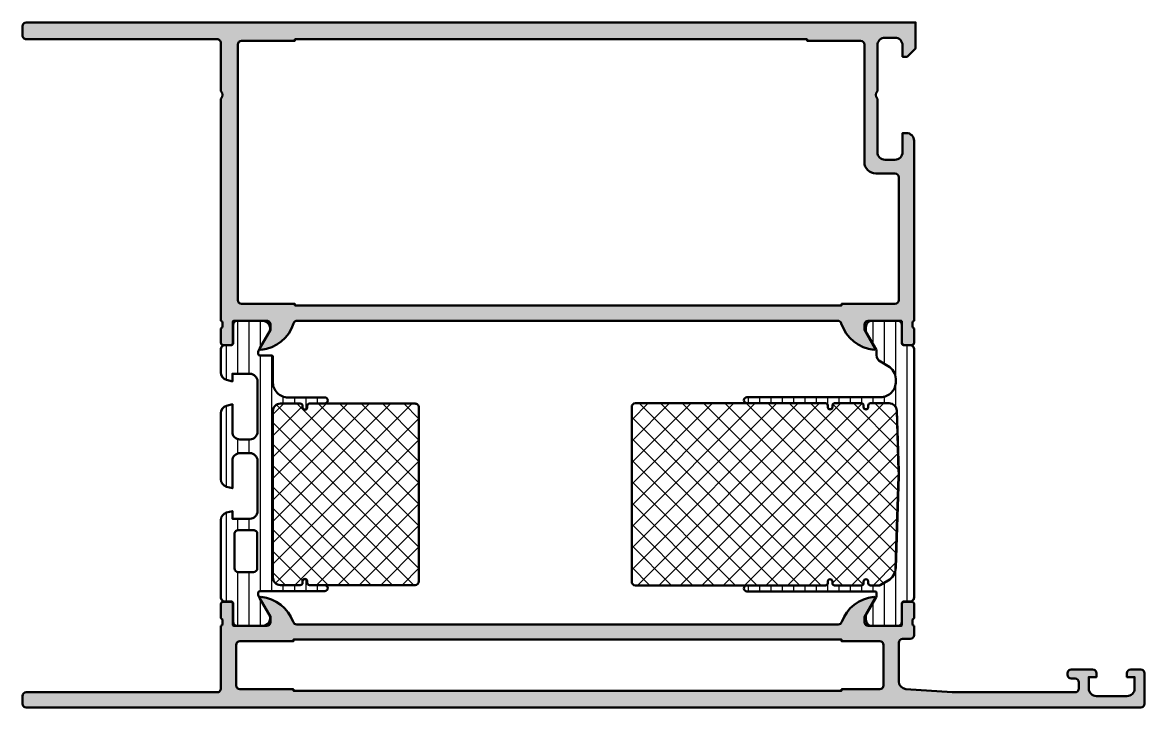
# Model space of a CAD drawing. Extents: x 0 to 147, y 0 to 90.
import ezdxf

# ---------------------------------------------------------------- set-up
doc = ezdxf.new("R2010")
doc.units = 0
for name, color, linetype, lineweight in [('0S-Alu contour', 7, 'Continuous', 50), ('0S-Alu hatch', 252, 'Continuous', 25), ('0S-Plastic contour', 254, 'Continuous', 50), ('0S-Plastic hatch', 253, 'Continuous', 25), ('0S-PT contour', 91, 'Continuous', 50), ('0S-PT hatch', 103, 'Continuous', 25)]:
    doc.layers.add(name, color=color, linetype=linetype, lineweight=lineweight)
pattern_1 = [(90, (0, 0), (-1.4859, 0), [])]
pattern_2 = [(135, (0, 0), (-1.403165018917055, -1.403165018917055), []), (225, (0, 0), (1.403165018917055, -1.403165018917055), [])]

# ---------------------------------------------------------------- blocks, each defined once
blk = doc.blocks.new('438290__E46935FC_256B_483B_8D9A_A29D429FEC19_')
at = {"layer": '0S-Alu hatch'}
h = blk.add_hatch(color=256, dxfattribs=at)
edge = h.paths.add_edge_path()
edge.add_arc((0.5, 89.29999999999978), 0.5, 90, 180)
edge.add_line((0, 89.29999999999978), (0, 88.0999999999998))
edge.add_arc((0.4999999999999716, 88.0999999999998), 0.4999999999999716, 180, 270.0000000000032)
edge.add_line((0.4999999999999998, 87.59999999999982), (25.5, 87.5999999999998))
edge.add_ellipse((25.50000000000001, 87.0999999999998), major_axis=(-0.5, 0), ratio=1, start_angle=180, end_angle=270.0000000000004, ccw=False)
edge.add_line((26, 87.0999999999998), (26, 80.79999999999978))
edge.add_ellipse((25.47500000000001, 80.29999999999978), major_axis=(-0.7249999999999939, 0), ratio=1, start_angle=136.397181027296, end_angle=223.6028189727041, ccw=False)
edge.add_line((26, 79.79999999999978), (25.99999999999999, 50.70000000000266))
edge.add_ellipse((25.92116355345637, 50.43247940800754), major_axis=(-0.2788950563295123, 0), ratio=1, start_angle=178.8354106259076, end_angle=253.58012358051042, ccw=False)
edge.add_line((26.2000010000015, 50.42681100000915), (26.20000100000148, 49.97321700000928))
edge.add_ellipse((25.92113290435833, 49.96755634053207), major_axis=(-0.2789255417371323, 0), ratio=1, start_angle=106.42459455535499, end_angle=181.1628700729185, ccw=False)
edge.add_line((26.00000000000149, 49.70001300000915), (26.00000000000148, 47.82000200000065))
edge.add_arc((26.30000000000149, 47.82000200000065), 0.3000000000000114, 180, 270)
edge.add_line((26.30000000000149, 47.52000200000064), (27.27997431904427, 47.52000200000064))
edge.add_arc((27.27997431904429, 47.82000200000063), 0.2999999999999971, 269.9999999999973, 360)
edge.add_line((27.57997431904428, 47.82000200000063), (27.57997431904428, 50.58000000000065))
edge.add_ellipse((27.6999743190434, 50.58000000000066), major_axis=(-0.1199999999991199, 0), ratio=1, start_angle=269.9999999999983, end_angle=360, ccw=False)
edge.add_line((27.69997431904341, 50.69999999999978), (32, 50.69999999999978))
edge.add_ellipse((32.00000000000001, 50.19999999999978), major_axis=(-0.4999999999999929, 0), ratio=1, start_angle=180, end_angle=270.0000000000008, ccw=False)
edge.add_line((32.5, 50.19999999999978), (32.5, 49.49999999999977))
edge.add_line((32.5, 49.49999999999977), (31.11850454237764, 47.10717967697223))
edge.add_arc((31.23811978464828, 47.03811978464808), 0.1381197846482754, 149.9999999999984, 275.6225775508021)
edge.add_arc((30.76177675882617, 51.87660886184819), 5.000000000000581, 275.6225775507932, 342.251583643927)
edge.add_ellipse((35.99999999999974, 50.2000000000002), major_axis=(-0.4999999999992466, 0), ratio=1, start_angle=269.99999999999756, end_angle=342.25158364392945, ccw=False)
edge.add_line((35.99999999999976, 50.69999999999945), (106.8000000000013, 50.7))
edge.add_ellipse((106.8000000000014, 50.20000000000147), major_axis=(-0.4999999999985292, 0), ratio=1, start_angle=197.7484163560673, end_angle=270.00000000000324, ccw=False)
edge.add_arc((112.0382232411737, 51.87660886184874), 4.999999999999874, 197.7484163560698, 264.3774224492077)
edge.add_arc((111.5618802153517, 47.03811978464934), 0.1381197846483011, 264.3774224492104, 389.9999999999982)
edge.add_line((111.6814954576223, 47.10717967697349), (110.3, 49.50000000000104))
edge.add_line((110.3, 49.50000000000104), (110.2999999999999, 50.20000000000103))
edge.add_ellipse((110.8, 50.20000000000104), major_axis=(-0.5, 0), ratio=1, start_angle=270, end_angle=360, ccw=False)
edge.add_line((110.8, 50.70000000000104), (115.1000256809572, 50.70000000000101))
edge.add_ellipse((115.1000256809572, 50.580000000001), major_axis=(-0.1200000000000116, 0), ratio=1, start_angle=180, end_angle=270, ccw=False)
edge.add_line((115.2200256809572, 50.58000000000101), (115.2200256809572, 47.82000200000101))
edge.add_arc((115.5200256809572, 47.82000200000102), 0.2999999999999971, 180, 270)
edge.add_line((115.5200256809572, 47.52000200000103), (116.5, 47.52000200000103))
edge.add_arc((116.5, 47.82000200000102), 0.2999999999999971, 270, 360)
edge.add_line((116.8, 47.82000200000102), (116.8, 49.70001300000955))
edge.add_ellipse((116.8788670956431, 49.9675563405325), major_axis=(-0.278925541737145, 0), ratio=1, start_angle=-1.1628700729144725, end_angle=73.57540544464939, ccw=False)
edge.add_line((116.599999, 49.97321700000969), (116.599999, 50.42681100000942))
edge.add_ellipse((116.878836446543, 50.43247940800792), major_axis=(-0.2788950563274263, 0), ratio=1, start_angle=-73.58012358050871, end_angle=1.1645893741250006, ccw=False)
edge.add_line((116.8, 50.70000000000104), (116.8, 74.30000000000001))
edge.add_arc((115.8, 74.30000000000001), 1, 0, 90)
edge.add_line((115.8, 75.30000000000001), (115.3, 75.30000000000001))
edge.add_line((115.3, 75.30000000000001), (115.3, 72.80000000000001))
edge.add_ellipse((114.3, 72.8), major_axis=(-0.9999999999999857, 0), ratio=1, start_angle=89.9999999999992, end_angle=180, ccw=False)
edge.add_line((114.3, 71.80000000000001), (113, 71.80000000000001))
edge.add_ellipse((113, 72.8), major_axis=(-0.9999999999999857, 0), ratio=1, start_angle=0, end_angle=90.0000000000008, ccw=False)
edge.add_line((112, 72.80000000000001), (112, 79.80000000000001))
edge.add_ellipse((112.525, 80.30000000000001), major_axis=(-0.7250000000000246, 0), ratio=1, start_angle=-43.60281897270181, end_angle=43.6028189727017, ccw=False)
edge.add_line((112, 80.80000000000001), (112, 86.80000000000001))
edge.add_ellipse((113, 86.80000000000003), major_axis=(-0.9999999999999857, 0), ratio=1, start_angle=269.9999999999992, end_angle=360, ccw=False)
edge.add_line((113, 87.80000000000001), (114.3, 87.80000000000001))
edge.add_ellipse((114.3, 86.80000000000003), major_axis=(-0.9999999999999857, 0), ratio=1, start_angle=180, end_angle=270.0000000000008, ccw=False)
edge.add_line((115.3, 86.80000000000001), (115.3, 85.30000000000001))
edge.add_line((115.3, 85.30000000000001), (115.9, 85.30000000000001))
edge.add_line((115.9, 85.30000000000001), (117, 86.4))
edge.add_line((117, 86.4), (117, 89.80000000000003))
edge.add_line((117, 89.80000000000003), (0.5, 89.79999999999978))
edge = h.paths.add_edge_path()
edge.add_line((28.2, 53.39999999999978), (28.2, 86.8999999999998))
edge.add_ellipse((28.70000000000002, 86.8999999999998), major_axis=(-0.5, 0), ratio=1, start_angle=270, end_angle=360, ccw=False)
edge.add_line((28.70000000000002, 87.3999999999998), (35.7, 87.3999999999998))
edge.add_line((35.7, 87.3999999999998), (35.70000000000002, 87.5999999999998))
edge.add_line((35.70000000000002, 87.5999999999998), (102.8, 87.60000000000004))
edge.add_line((102.8, 87.60000000000004), (102.8, 87.40000000000003))
edge.add_line((102.8, 87.40000000000003), (109.8, 87.40000000000003))
edge.add_ellipse((109.8, 86.90000000000003), major_axis=(-0.5, 0), ratio=1, start_angle=180, end_angle=270, ccw=False)
edge.add_line((110.3, 86.90000000000003), (110.3, 71.50000000000001))
edge.add_arc((111.8, 71.50000000000001), 1.5, 180, 270)
edge.add_line((111.8, 70.00000000000001), (114.3, 70))
edge.add_ellipse((114.3, 69.5), major_axis=(-0.5, 0), ratio=1, start_angle=180, end_angle=270, ccw=False)
edge.add_line((114.8, 69.5), (114.8, 53.40000000000003))
edge.add_ellipse((114.3, 53.40000000000003), major_axis=(-0.5, 0), ratio=1, start_angle=90, end_angle=180, ccw=False)
edge.add_line((114.3, 52.90000000000002), (107.3, 52.90000000000002))
edge.add_line((107.3, 52.90000000000002), (107.3, 52.69999999999999))
edge.add_line((107.3, 52.69999999999999), (35.7, 52.69999999999978))
edge.add_line((35.7, 52.69999999999978), (35.7, 52.89999999999977))
edge.add_line((35.7, 52.89999999999977), (28.7, 52.89999999999977))
edge.add_ellipse((28.7, 53.39999999999978), major_axis=(-0.5, 0), ratio=1, start_angle=0, end_angle=90, ccw=False)
at = {"layer": '0S-Alu contour', "color": 7}
for points in [[(115.3, 86.80000000000001), (115.3, 85.30000000000001), (115.9, 85.30000000000001), (117, 86.4), (117, 89.80000000000003), (0.5, 89.79999999999978)], [(0, 89.29999999999978), (0, 88.0999999999998)], [(0.4999999999999998, 87.59999999999982), (25.5, 87.5999999999998)], [(26, 87.0999999999998), (26, 80.79999999999978)], [(28.2, 53.39999999999978), (28.2, 86.8999999999998)], [(28.70000000000002, 87.3999999999998), (35.7, 87.3999999999998), (35.70000000000002, 87.5999999999998), (102.8, 87.60000000000004), (102.8, 87.40000000000003), (109.8, 87.40000000000003)], [(110.3, 86.90000000000003), (110.3, 71.50000000000001)], [(112, 80.80000000000001), (112, 86.80000000000001)], [(113, 87.80000000000001), (114.3, 87.80000000000001)], [(26, 79.79999999999978), (25.99999999999999, 50.70000000000266)], [(112, 72.80000000000001), (112, 79.80000000000001)], [(115.8, 75.30000000000001), (115.3, 75.30000000000001), (115.3, 72.80000000000001)], [(116.8, 50.70000000000104), (116.8, 74.30000000000001)], [(114.3, 71.80000000000001), (113, 71.80000000000001)], [(111.8, 70.00000000000001), (114.3, 70)], [(114.8, 69.5), (114.8, 53.40000000000003)], [(114.3, 52.90000000000002), (107.3, 52.90000000000002), (107.3, 52.69999999999999), (35.7, 52.69999999999978), (35.7, 52.89999999999977), (28.7, 52.89999999999977)], [(26.2000010000015, 50.42681100000915), (26.20000100000148, 49.97321700000928)], [(27.57997431904428, 47.82000200000063), (27.57997431904428, 50.58000000000065)], [(27.69997431904341, 50.69999999999978), (32, 50.69999999999978)], [(32.5, 50.19999999999978), (32.5, 49.49999999999977), (31.11850454237764, 47.10717967697223)], [(35.99999999999976, 50.69999999999945), (106.8000000000013, 50.7)], [(111.6814954576223, 47.10717967697349), (110.3, 49.50000000000104), (110.2999999999999, 50.20000000000103)], [(110.8, 50.70000000000104), (115.1000256809572, 50.70000000000101)], [(115.2200256809572, 50.58000000000101), (115.2200256809572, 47.82000200000101)], [(116.599999, 49.97321700000969), (116.599999, 50.42681100000942)], [(26.00000000000149, 49.70001300000915), (26.00000000000148, 47.82000200000065)], [(116.8, 47.82000200000102), (116.8, 49.70001300000955)], [(26.30000000000149, 47.52000200000064), (27.27997431904427, 47.52000200000064)], [(115.5200256809572, 47.52000200000103), (116.5, 47.52000200000103)]]:
    blk.add_lwpolyline(points, dxfattribs=at)
for centre, radius, start, end in [((0.5, 89.29999999999978), 0.5, 90, 180), ((0.4999999999999716, 88.0999999999998), 0.4999999999999716, 180, 270.0000000000032), ((115.8, 74.30000000000001), 1, 0, 90), ((111.8, 71.50000000000001), 1.5, 180, 270), ((30.76177675882617, 51.87660886184819), 5.000000000000581, 275.6225775507932, 342.251583643927), ((112.0382232411737, 51.87660886184874), 4.999999999999874, 197.7484163560698, 264.3774224492077), ((26.30000000000149, 47.82000200000065), 0.3000000000000114, 180, 270), ((27.27997431904429, 47.82000200000063), 0.2999999999999971, 269.9999999999973, 0), ((31.23811978464828, 47.03811978464808), 0.1381197846482754, 149.9999999999984, 275.6225775508021), ((111.5618802153517, 47.03811978464934), 0.1381197846483011, 264.3774224492104, 29.99999999999824), ((115.5200256809572, 47.82000200000102), 0.2999999999999971, 180, 270), ((116.5, 47.82000200000102), 0.2999999999999971, 270, 0)]:
    blk.add_arc(centre, radius, start, end, dxfattribs=at)
at = {"layer": '0S-Alu contour', "color": 7, "extrusion": (0, 0, -1)}
for centre, radius, start, end in [((-25.50000000000001, 87.0999999999998), 0.5, 89.99999999999959, 180), ((-28.70000000000002, 86.8999999999998), 0.5, 0, 90), ((-109.8, 86.90000000000003), 0.5, 90, 180), ((-113, 86.80000000000003), 0.9999999999999857, 0, 90.00000000000081), ((-114.3, 86.80000000000003), 0.9999999999999857, 89.9999999999992, 180), ((-25.47500000000001, 80.29999999999978), 0.7249999999999939, 136.3971810272959, 223.6028189727041), ((-112.525, 80.30000000000001), 0.7250000000000246, 316.3971810272983, 43.60281897270176), ((-113, 72.8), 0.9999999999999857, 269.9999999999992, 0), ((-114.3, 72.8), 0.9999999999999857, 180, 270.0000000000008), ((-114.3, 69.5), 0.5, 90, 180), ((-28.7, 53.39999999999978), 0.5, 270, 0), ((-114.3, 53.40000000000003), 0.5, 180, 270), ((-25.92116355345637, 50.43247940800754), 0.2788950563295123, 106.4198764194896, 181.1645893740925), ((-27.6999743190434, 50.58000000000066), 0.1199999999991199, 0, 90.0000000000017), ((-32.00000000000001, 50.19999999999978), 0.4999999999999929, 89.9999999999992, 180), ((-35.99999999999974, 50.2000000000002), 0.4999999999992466, 17.74841635607058, 90.00000000000244), ((-106.8000000000014, 50.20000000000147), 0.4999999999985292, 89.99999999999675, 162.2515836439327), ((-110.8, 50.20000000000104), 0.5, 0, 90), ((-115.1000256809572, 50.580000000001), 0.1200000000000116, 90, 180), ((-116.878836446543, 50.43247940800792), 0.2788950563274263, 358.835410625875, 73.58012358050884), ((-25.92113290435833, 49.96755634053207), 0.2789255417371323, 178.8371299270815, 253.575405444645), ((-116.8788670956431, 49.9675563405325), 0.278925541737145, 286.4245945553506, 1.162870072914434)]:
    blk.add_arc(centre, radius, start, end, dxfattribs=at)
blk = doc.blocks.new('284257__37BB3319_EC73_45F7_BCD2_97FCF8D05766___C18FE48A_F1B2_48E4_ACCE_68F95DD2A887_')
at = {"layer": '0S-Plastic hatch'}
h = blk.add_hatch(dxfattribs=at)
h.set_pattern_fill('ANSI31', color=256, scale=0.4680000000000001, angle=45, style=0)
h.set_pattern_definition(pattern_1)
edge = h.paths.add_edge_path()
edge.add_arc((27.00107350509695, 43.91995107328201), 1.00111185410448, 180.0403264314624, 254.9402975234631)
edge.add_line((26.74095921340941, 42.95322179386177), (27.49996189895691, 42.75027989933044))
edge.add_line((27.49996189895691, 42.75027989933044), (27.49993901077366, 43.75027989933033))
edge.add_line((27.49993901077366, 43.75027989933033), (29.79984730016724, 43.75027990538193))
edge.add_ellipse((29.79984730016725, 42.75016224791456), major_axis=(-1.000117657467363, 0), ratio=1, start_angle=180, end_angle=270.0000000000004, ccw=False)
edge.add_line((30.79996495763462, 42.75016224791456), (30.79996495763467, 36.15038914997621))
edge.add_ellipse((29.79985569989592, 36.15038915102484), major_axis=(-1.000109257738756, 0), ratio=1, start_angle=89.9999999999992, end_angle=180, ccw=False)
edge.add_line((29.7998556998959, 35.15027989328608), (28.50007618508584, 35.15027989236337))
edge.add_ellipse((28.5000761897419, 36.15041708073968), major_axis=(-1.000137188376307, 0), ratio=1, start_angle=0, end_angle=89.99999973326447, ccw=False)
edge.add_line((27.49993900136559, 36.15041708073968), (27.49993901077337, 39.75027989933032))
edge.add_line((27.49993901077337, 39.75027989933032), (26.74095921340548, 39.54727696964188))
edge.add_arc((27.00114681860394, 38.5804835302295), 1.001192860736502, 105.0627999276566, 179.9547890320522)
edge.add_line((25.99995426956261, 38.58127355165906), (25.99995426956255, 29.91928624698574))
edge.add_arc((27.00110710594783, 29.91999088750823), 1.001153084358503, 180.0403264315528, 254.9402975235361)
edge.add_line((26.74098210159411, 28.9532217938615), (27.49993901077332, 28.75029213900062))
edge.add_line((27.49993901077332, 28.75029213900062), (27.49993900136558, 32.35014882472095))
edge.add_ellipse((28.50007618974205, 32.35014882472087), major_axis=(-1.000137188376477, 0), ratio=1, start_angle=270.0000000000004, end_angle=360, ccw=False)
edge.add_line((28.50007618974205, 33.35028601309735), (29.79985570526178, 33.35028601217465))
edge.add_ellipse((29.79985569989591, 32.35017675443579), major_axis=(-1.000109257738856, 0), ratio=1, start_angle=179.9999735192501, end_angle=269.9999996925919, ccw=False)
edge.add_line((30.79996495763466, 32.35017629220903), (30.79996190587396, 25.75010982099654))
edge.add_ellipse((29.79984730050303, 25.75011028447322), major_axis=(-1.000114605371032, 0), ratio=1, start_angle=90.00000000000318, end_angle=179.9999734367982, ccw=False)
edge.add_line((29.79984730050309, 24.74999567910219), (27.49993901077349, 24.74999568515368))
edge.add_line((27.49993901077349, 24.74999568515368), (27.49996189895674, 25.74999568515368))
edge.add_line((27.49996189895674, 25.74999568515368), (26.74098210159574, 25.54699275546717))
edge.add_arc((27.00116168274067, 24.58022913144577), 1.001161984483903, 105.0627999272491, 179.9547890312783)
edge.add_line((26.00000000994234, 24.58101912852502), (26.000000058597, 14.40999701047991))
edge.add_arc((26.50000005859708, 14.40999701287173), 0.5000000000000853, 180, 269.9999991009898)
edge.add_line((26.50000005075174, 13.90999701287165), (27.3203326779648, 13.90999700000002))
edge.add_ellipse((27.32033267325757, 13.60999699999996), major_axis=(-0.30000000000007, 0), ratio=1, start_angle=179.9920113084649, end_angle=269.99999910098427, ccw=False)
edge.add_line((27.62033267034157, 13.60995517130903), (27.61999804880467, 11.21006569197045))
edge.add_arc((28.11999402139017, 11.20999597743871), 0.4999959774456501, 179.9920112387994, 270)
edge.add_line((28.11999402139017, 10.70999999999306), (31.43515934783221, 10.71000000000003))
edge.add_arc((31.4470367909114, 11.70992946068495), 0.9999999999998701, 269.3194566383929, 389.9999965993428)
edge.add_line((32.31306222437205, 12.20992940928397), (30.96698728326969, 14.54139991764116))
edge.add_ellipse((31.40000000000005, 14.79139989194069), major_axis=(-0.4999999999999674, 0), ratio=1, start_angle=0, end_angle=29.999996599342808, ccw=False)
edge.add_line((30.90000000000008, 14.79139989194068), (30.90000000000003, 15.0500000128689))
edge.add_ellipse((31.10000000000004, 15.05000001286893), major_axis=(-0.2000000000000028, 0), ratio=1, start_angle=270, end_angle=360, ccw=False)
edge.add_line((31.10000000000004, 15.25000001286893), (39.59995772363345, 15.25000001286905))
edge.add_arc((39.59995772363345, 15.64999390935343), 0.399993896484375, 270, 450)
edge.add_line((39.59995772363345, 16.0499878058378), (37.59995467187591, 16.0499878058378))
edge.add_ellipse((37.59995467187591, 16.34998780583792), major_axis=(-0.300000000000125, 0), ratio=1, start_angle=0, end_angle=90, ccw=False)
edge.add_line((37.29995467187578, 16.34998780583792), (37.29995467187578, 16.54998780584045))
edge.add_arc((36.99995924951244, 16.54998780584035), 0.2999954223633381, 0, 180)
edge.add_line((36.69996382714911, 16.54998780584035), (36.69996382714922, 16.34998780583809))
edge.add_ellipse((36.39996382714903, 16.34998780583792), major_axis=(-0.300000000000189, 0), ratio=1, start_angle=90.00000000000142, end_angle=180, ccw=False)
edge.add_line((36.39996382714904, 16.04998780583774), (33.80000004366849, 16.0499878058378))
edge.add_ellipse((33.80000004366852, 17.04998780583791), major_axis=(-1.000000000000113, 0), ratio=1, start_angle=0, end_angle=89.9999999999983, ccw=False)
edge.add_line((32.8000000436684, 17.04998780583791), (32.80000004367, 38.85000001286901))
edge.add_ellipse((33.80000004367013, 38.85000001286893), major_axis=(-1.000000000000135, 0), ratio=1, start_angle=269.99999999997925, end_angle=360, ccw=False)
edge.add_line((33.8000000436705, 39.85000001286907), (36.39996382714914, 39.85000001286817))
edge.add_ellipse((36.39996382714905, 39.55000001286811), major_axis=(-0.3000000000000611, 0), ratio=1, start_angle=180, end_angle=269.99999999998374, ccw=False)
edge.add_line((36.69996382714912, 39.5500000128681), (36.69996382714922, 39.35000001286544))
edge.add_arc((36.9999592495125, 39.35000001286541), 0.2999954223632812, 180, 360)
edge.add_line((37.29995467187578, 39.35000001286541), (37.2999546718759, 39.55000001286838))
edge.add_ellipse((37.59995467187585, 39.55000001286821), major_axis=(-0.2999999999999545, 0), ratio=1, start_angle=270.000000000019, end_angle=360, ccw=False)
edge.add_line((37.59995467187575, 39.85000001286817), (39.59995772363355, 39.85000001286879))
edge.add_arc((39.59995772363354, 40.24999390935316), 0.3999938964843821, 270.0000000000021, 450.000000000002)
edge.add_line((39.59995772363352, 40.64998780583755), (34.79836185536647, 40.649987805838))
edge.add_ellipse((34.79836185536664, 42.649987805838), major_axis=(-2, 0), ratio=1, start_angle=-2.292015221031818, end_angle=89.99999999999488, ccw=False)
edge.add_line((32.7999618989555, 42.72997289329782), (32.79996189895573, 45.99999996007904))
edge.add_arc((32.64996189895574, 45.99999996007904), 0.1499999999999915, 0, 90.00000000000543)
edge.add_line((32.64996189895573, 46.14999996007904), (31.10000349767221, 46.14999996007888))
edge.add_ellipse((31.10000349767219, 46.3499999600787), major_axis=(-0.1999999999998181, 0), ratio=1, start_angle=0.0007749490388277991, end_angle=90.00000000000409, ccw=False)
edge.add_line((30.90000349769066, 46.34999725499625), (30.90000000004581, 46.60859334539109))
edge.add_ellipse((31.40000000000005, 46.6086001080593), major_axis=(-0.4999999999999784, 0), ratio=1, start_angle=-29.999996599343092, end_angle=0.0007749448059826136, ccw=False)
edge.add_line((30.96698728326969, 46.85860008235883), (32.31306222437215, 49.19007059071603))
edge.add_arc((31.44703679091147, 49.69007053931509), 0.9999999999999092, 330.0000034006556, 450.6805433616706)
edge.add_line((31.43515934783117, 50.69000000000004), (28.11999402139006, 50.690000000007))
edge.add_arc((28.11999402139007, 50.19000402256123), 0.4999959774457708, 90.0000000000016, 180.0079886915352)
edge.add_line((27.61999804880437, 50.18993430863721), (27.6203326703414, 47.79004482925343))
edge.add_ellipse((27.32033267325754, 47.79000299999997), major_axis=(-0.3000000000000064, 0), ratio=1, start_angle=90.00000000000068, end_angle=180.0079887989757, ccw=False)
edge.add_line((27.32033267325754, 47.49000299999996), (26.5, 47.49000299999997))
edge.add_arc((26.5, 46.98996489895546), 0.5000381010445097, 90, 180)
edge.add_line((25.99996189895549, 46.98996489895546), (25.99996189895549, 43.91924646178043))
edge = h.paths.add_edge_path()
edge.add_ellipse((28.26817476833733, 22.75472401122469), major_axis=(-0.5000000000000107, 0), ratio=1, start_angle=-90, end_angle=4.784180629258117e-05, ccw=False)
edge.add_line((28.26817476833733, 23.25472401122469), (30.26817536364914, 23.25472401122469))
edge.add_ellipse((30.26817536364919, 22.75472401122475), major_axis=(-0.4999999999999432, 0), ratio=1, start_angle=180, end_angle=270.0000000000065, ccw=False)
edge.add_line((30.76817536364913, 22.75472401122474), (30.76817536364913, 18.25472401122481))
edge.add_ellipse((30.26817536364914, 18.25472401122481), major_axis=(-0.5, 0), ratio=1, start_angle=90, end_angle=180, ccw=False)
edge.add_line((30.26817536364914, 17.75472401122481), (28.26817852597637, 17.7547240112248))
edge.add_ellipse((28.26817852597637, 18.25472401122477), major_axis=(-0.4999999999999753, 0), ratio=1, start_angle=4.784180629258117e-05, end_angle=90, ccw=False)
edge.add_line((27.76817852597657, 18.25472359370932), (27.7681747683375, 22.75472359372617))
at = {"layer": '0S-Alu contour', "color": 7}
for points in [[(27.76817852597657, 18.25472359370932), (27.7681747683375, 22.75472359372617)], [(28.26817476833733, 23.25472401122469), (30.26817536364914, 23.25472401122469)], [(30.76817536364913, 22.75472401122474), (30.76817536364913, 18.25472401122481)], [(30.26817536364914, 17.75472401122481), (28.26817852597637, 17.7547240112248)]]:
    blk.add_lwpolyline(points, dxfattribs=at)
at = {"layer": '0S-Alu contour', "color": 7, "extrusion": (0, 0, -1)}
for centre, radius, start, end in [((-28.26817476833733, 22.75472401122469), 0.5000000000000107, 359.9999521581937, 90), ((-30.26817536364919, 22.75472401122475), 0.4999999999999432, 89.99999999999349, 180), ((-28.26817852597637, 18.25472401122477), 0.4999999999999753, 270, 359.9999521581937), ((-30.26817536364914, 18.25472401122481), 0.5, 180, 270)]:
    blk.add_arc(centre, radius, start, end, dxfattribs=at)
at = {"layer": '0S-Plastic contour', "color": 7}
for points in [[(27.61999804880437, 50.18993430863721), (27.6203326703414, 47.79004482925343)], [(31.43515934783117, 50.69000000000004), (28.11999402139006, 50.690000000007)], [(30.96698728326969, 46.85860008235883), (32.31306222437215, 49.19007059071603)], [(27.32033267325754, 47.49000299999996), (26.5, 47.49000299999997)], [(25.99996189895549, 46.98996489895546), (25.99996189895549, 43.91924646178043)], [(30.90000349769066, 46.34999725499625), (30.90000000004581, 46.60859334539109)], [(32.64996189895573, 46.14999996007904), (31.10000349767221, 46.14999996007888)], [(32.7999618989555, 42.72997289329782), (32.79996189895573, 45.99999996007904)], [(26.74095921340941, 42.95322179386177), (27.49996189895691, 42.75027989933044), (27.49993901077366, 43.75027989933033), (29.79984730016724, 43.75027990538193)], [(30.79996495763462, 42.75016224791456), (30.79996495763467, 36.15038914997621)], [(27.49993900136559, 36.15041708073968), (27.49993901077337, 39.75027989933032), (26.74095921340548, 39.54727696964188)], [(33.8000000436705, 39.85000001286907), (36.39996382714914, 39.85000001286817)], [(39.59995772363352, 40.64998780583755), (34.79836185536647, 40.649987805838)], [(37.59995467187575, 39.85000001286817), (39.59995772363355, 39.85000001286879)], [(25.99995426956261, 38.58127355165906), (25.99995426956255, 29.91928624698574)], [(32.8000000436684, 17.04998780583791), (32.80000004367, 38.85000001286901)], [(36.69996382714912, 39.5500000128681), (36.69996382714922, 39.35000001286544)], [(37.29995467187578, 39.35000001286541), (37.2999546718759, 39.55000001286838)], [(29.7998556998959, 35.15027989328608), (28.50007618508584, 35.15027989236337)], [(26.74098210159411, 28.9532217938615), (27.49993901077332, 28.75029213900062), (27.49993900136558, 32.35014882472095)], [(28.50007618974205, 33.35028601309735), (29.79985570526178, 33.35028601217465)], [(30.79996495763466, 32.35017629220903), (30.79996190587396, 25.75010982099654)], [(29.79984730050309, 24.74999567910219), (27.49993901077349, 24.74999568515368), (27.49996189895674, 25.74999568515368), (26.74098210159574, 25.54699275546717)], [(26.00000000994234, 24.58101912852502), (26.000000058597, 14.40999701047991)], [(36.69996382714911, 16.54998780584035), (36.69996382714922, 16.34998780583809)], [(37.29995467187578, 16.34998780583792), (37.29995467187578, 16.54998780584045)], [(30.90000000000008, 14.79139989194068), (30.90000000000003, 15.0500000128689)], [(31.10000000000004, 15.25000001286893), (39.59995772363345, 15.25000001286905)], [(36.39996382714904, 16.04998780583774), (33.80000004366849, 16.0499878058378)], [(39.59995772363345, 16.0499878058378), (37.59995467187591, 16.0499878058378)], [(26.50000005075174, 13.90999701287165), (27.3203326779648, 13.90999700000002)], [(27.62033267034157, 13.60995517130903), (27.61999804880467, 11.21006569197045)], [(32.31306222437205, 12.20992940928397), (30.96698728326969, 14.54139991764116)], [(28.11999402139017, 10.70999999999306), (31.43515934783221, 10.71000000000003)]]:
    blk.add_lwpolyline(points, dxfattribs=at)
for centre, radius, start, end in [((28.11999402139007, 50.19000402256123), 0.4999959774457708, 90.0000000000016, 180.0079886915352), ((31.44703679091147, 49.69007053931509), 0.9999999999999092, 330.0000034006556, 90.68054336167056), ((26.5, 46.98996489895546), 0.5000381010445097, 90, 180), ((32.64996189895574, 45.99999996007904), 0.1499999999999915, 0, 90.00000000000543), ((27.00107350509695, 43.91995107328201), 1.00111185410448, 180.0403264314624, 254.9402975234631), ((39.59995772363354, 40.24999390935316), 0.3999938964843821, 270.0000000000021, 90.00000000000205), ((27.00114681860394, 38.5804835302295), 1.001192860736502, 105.0627999276566, 179.9547890320522), ((36.9999592495125, 39.35000001286541), 0.2999954223632812, 180, 0), ((27.00110710594783, 29.91999088750823), 1.001153084358503, 180.0403264315528, 254.9402975235361), ((27.00116168274067, 24.58022913144577), 1.001161984483903, 105.0627999272491, 179.9547890312783), ((36.99995924951244, 16.54998780584035), 0.2999954223633381, 0, 180), ((39.59995772363345, 15.64999390935343), 0.399993896484375, 270, 90), ((26.50000005859708, 14.40999701287173), 0.5000000000000853, 180, 269.9999991009898), ((31.4470367909114, 11.70992946068495), 0.9999999999998701, 269.3194566383929, 29.99999659934283), ((28.11999402139017, 11.20999597743871), 0.4999959774456501, 179.9920112387994, 270)]:
    blk.add_arc(centre, radius, start, end, dxfattribs=at)
at = {"layer": '0S-Plastic contour', "color": 7, "extrusion": (0, 0, -1)}
for centre, radius, start, end in [((-27.32033267325754, 47.79000299999997), 0.3000000000000064, 179.9920112010243, 269.9999999999993), ((-31.40000000000005, 46.6086001080593), 0.4999999999999784, 359.999225055194, 29.99999659934306), ((-31.10000349767219, 46.3499999600787), 0.1999999999998181, 269.9999999999959, 359.9992250509612), ((-29.79984730016725, 42.75016224791456), 1.000117657467363, 89.99999999999959, 180), ((-34.79836185536664, 42.649987805838), 2, 270.0000000000051, 2.292015221031773), ((-33.80000004367013, 38.85000001286893), 1.000000000000135, 0, 90.00000000002076), ((-36.39996382714905, 39.55000001286811), 0.3000000000000611, 90.00000000001629, 180), ((-37.59995467187585, 39.55000001286821), 0.2999999999999545, 0, 89.99999999998101), ((-28.5000761897419, 36.15041708073968), 1.000137188376307, 270.0000002667355, 0), ((-29.79985569989592, 36.15038915102484), 1.000109257738756, 180, 270.0000000000008), ((-28.50007618974205, 32.35014882472087), 1.000137188376477, 0, 89.99999999999959), ((-29.79985569989591, 32.35017675443579), 1.000109257738856, 90.0000003074081, 180.00002648075), ((-29.79984730050303, 25.75011028447322), 1.000114605371032, 180.0000265632019, 269.9999999999968), ((-33.80000004366852, 17.04998780583791), 1.000000000000113, 270.0000000000017, 0), ((-36.39996382714903, 16.34998780583792), 0.300000000000189, 180, 269.9999999999986), ((-37.59995467187591, 16.34998780583792), 0.300000000000125, 270, 0), ((-31.10000000000004, 15.05000001286893), 0.2000000000000028, 0, 90), ((-31.40000000000005, 14.79139989194069), 0.4999999999999674, 330.0000034006572, 0), ((-27.32033267325757, 13.60999699999996), 0.30000000000007, 90.00000089901575, 180.0079886915352)]:
    blk.add_arc(centre, radius, start, end, dxfattribs=at)
blk = doc.blocks.new('439220__1DD3D771_2640_4A7B_832C_611D86023648_')
at = {"layer": '0S-PT hatch'}
h = blk.add_hatch(dxfattribs=at)
h.set_pattern_fill('ANSI37', color=256, scale=0.625, angle=90, style=0)
h.set_pattern_definition(pattern_2)
edge = h.paths.add_edge_path()
edge.add_line((51.94054803974792, 39.35000068620892), (51.94052896739073, 16.55001070101936))
edge.add_ellipse((51.45050564888966, 16.55001111092657), major_axis=(-0.4900233185012448, 0), ratio=1, start_angle=90, end_angle=179.9999520744677, ccw=False)
edge.add_line((51.45050564888966, 16.05998779242532), (37.59995462820766, 16.05998779296902))
edge.add_ellipse((37.59995462820744, 16.34998779296928), major_axis=(-0.290000000000262, 0), ratio=1, start_angle=0, end_angle=90.00000000004212, ccw=False)
edge.add_line((37.30995462820718, 16.34998779296929), (37.3099546282072, 16.54998779296902))
edge.add_arc((36.99995920584391, 16.54998779296902), 0.3099954223632864, 0, 180)
edge.add_line((36.68996378348062, 16.54998779296902), (36.68996378348062, 16.34998779296904))
edge.add_ellipse((36.39996378348063, 16.34998779296903), major_axis=(-0.289999999999992, 0), ratio=1, start_angle=89.99999999999437, end_angle=180, ccw=False)
edge.add_line((36.3999637834806, 16.05998779296903), (33.79996185528697, 16.05998779296902))
edge.add_ellipse((33.79996185528697, 17.04998779296901), major_axis=(-0.9899999999999948, 0), ratio=1, start_angle=-5.012603890008904e-05, end_angle=89.9999999999996, ccw=False)
edge.add_line((32.80996185528735, 17.04998865908479), (32.80998092764465, 38.85000086612937))
edge.add_ellipse((33.79998092764426, 38.84999999999984), major_axis=(-0.98999999999999, 0), ratio=1, start_angle=269.99999999999835, end_angle=359.9999498739611, ccw=False)
edge.add_line((33.79998092764429, 39.83999999999983), (36.40002452916676, 39.84000000289469))
edge.add_ellipse((36.40002452916119, 39.55004167572127), major_axis=(-0.2899583271734158, 0), ratio=1, start_angle=179.9967028079748, end_angle=269.9999999988993, ccw=False)
edge.add_line((36.68998285585448, 39.55002498953036), (36.68998285583793, 39.35002441406236))
edge.add_arc((36.99997827820121, 39.35002441406236), 0.3099954223632864, 180, 360)
edge.add_line((37.3099737005645, 39.35002441406236), (37.30997370056452, 39.55002441406235))
edge.add_ellipse((37.59997370056452, 39.55002441406236), major_axis=(-0.2900000000000062, 0), ratio=1, start_angle=270.00000000225174, end_angle=360, ccw=False)
edge.add_line((37.59997370055312, 39.84002441406236), (51.45052472124731, 39.84002441460607))
edge.add_ellipse((51.45052472124709, 39.35000109610506), major_axis=(-0.4900233185010023, 0), ratio=1, start_angle=179.9999520744677, end_angle=269.9999999999751, ccw=False)
at = {"layer": '0S-PT contour', "color": 7}
for points in [[(33.79998092764429, 39.83999999999983), (36.40002452916676, 39.84000000289469)], [(37.59997370055312, 39.84002441406236), (51.45052472124731, 39.84002441460607)], [(32.80996185528735, 17.04998865908479), (32.80998092764465, 38.85000086612937)], [(36.68998285585448, 39.55002498953036), (36.68998285583793, 39.35002441406236)], [(37.3099737005645, 39.35002441406236), (37.30997370056452, 39.55002441406235)], [(51.94054803974792, 39.35000068620892), (51.94052896739073, 16.55001070101936)], [(36.68996378348062, 16.54998779296902), (36.68996378348062, 16.34998779296904)], [(37.30995462820718, 16.34998779296929), (37.3099546282072, 16.54998779296902)], [(36.3999637834806, 16.05998779296903), (33.79996185528697, 16.05998779296902)], [(51.45050564888966, 16.05998779242532), (37.59995462820766, 16.05998779296902)]]:
    blk.add_lwpolyline(points, dxfattribs=at)
at = {"layer": '0S-PT contour', "color": 7, "extrusion": (0, 0, -1)}
for centre, radius, start, end in [((-33.79998092764426, 38.84999999999984), 0.98999999999999, 5.01260389054e-05, 90.00000000000165), ((-36.40002452916119, 39.55004167572127), 0.2899583271734158, 90.00000000110074, 180.0032971920252), ((-37.59997370056452, 39.55002441406236), 0.2900000000000062, 0, 89.99999999774828), ((-51.45052472124709, 39.35000109610506), 0.4900233185010024, 90.00000000002493, 180.0000479255325), ((-33.79996185528697, 17.04998779296901), 0.9899999999999948, 270.0000000000004, 5.01260389054e-05), ((-36.39996378348063, 16.34998779296903), 0.289999999999992, 180, 270.0000000000056), ((-37.59995462820744, 16.34998779296928), 0.290000000000262, 269.9999999999579, 0), ((-51.45050564888966, 16.55001111092657), 0.4900233185012448, 180.0000479255325, 270)]:
    blk.add_arc(centre, radius, start, end, dxfattribs=at)
at = {"layer": '0S-PT contour', "color": 7}
for centre, start, end in [((36.99997827820121, 39.35002441406236), 180, 0), ((36.99995920584391, 16.54998779296902), 0, 180)]:
    blk.add_arc(centre, 0.3099954223632864, start, end, dxfattribs=at)
blk = doc.blocks.new('439220__72F99F5B_B3A3_4F02_B338_B1EE9FBF746E_')
at = {"layer": '0S-PT hatch'}
h = blk.add_hatch(dxfattribs=at)
h.set_pattern_fill('ANSI37', color=256, scale=0.625, angle=90, style=0)
h.set_pattern_definition(pattern_2)
edge = h.paths.add_edge_path()
edge.add_line((79.81000048180552, 39.39000000000006), (79.8100004818055, 16.50999999999999))
edge.add_arc((80.30000048180553, 16.50999999999999), 0.4900000000000091, 180, 269.9999999999983)
edge.add_line((80.3000004818055, 16.01999999999998), (105.2004736743325, 16.01999999999999))
edge.add_arc((105.2004736743325, 16.30999999999998), 0.2899999999999814, 269.9999999999972, 360)
edge.add_line((105.4904736743325, 16.30999999999998), (105.4904736743325, 16.51000000000001))
edge.add_ellipse((105.8004736743325, 16.50999999999996), major_axis=(-0.3100000000000165, 0), ratio=1, start_angle=180, end_angle=360, ccw=False)
edge.add_line((106.1104736743325, 16.50999999999996), (106.1104736743324, 16.31000000000012))
edge.add_arc((106.4004736743325, 16.31000000000004), 0.2900000000000489, 180, 270)
edge.add_line((106.4004736743325, 16.01999999999999), (109.9000006845624, 16.01999999999999))
edge.add_arc((109.9000006845624, 16.30999976147983), 0.2899997614798408, 270, 360)
edge.add_line((110.1900004460422, 16.30999976147983), (110.1900004460422, 16.50999976147984))
edge.add_ellipse((110.5000004460423, 16.50999976147979), major_axis=(-0.3100000000000165, 0), ratio=1, start_angle=180, end_angle=360, ccw=False)
edge.add_line((110.8100004460423, 16.50999976147979), (110.8100004460422, 16.30999976147995))
edge.add_arc((111.1000002075221, 16.30999976147987), 0.2899997614798764, 180, 270.0000000000028)
edge.add_line((111.1000002075221, 16.01999999999999), (112.2641014635147, 16.01999999999999))
edge.add_arc((112.2666973387324, 16.2003126102507), 0.180331295075394, 269.1751967888231, 300.8247521229583)
edge.add_line((112.3591015996615, 16.04545516436673), (113.3959040990636, 16.64405323750001))
edge.add_arc((112.4009042637357, 18.36744387718717), 1.98999999227738, 299.9999946536924, 357.9633543492706)
edge.add_line((114.3896471756761, 18.29672189000684), (114.784624810534, 30.33233036016497))
edge.add_arc((104.799999999996, 30.65999999999988), 9.990000000004068, 358.1203748410033, 361.8417505473147)
edge.add_line((114.7848392306799, 30.98106936552118), (114.5268503513519, 38.92247506955442))
edge.add_arc((113.5373847885234, 38.89000170744207), 0.9899982925593634, 1.879720819711472, 90.00009565946085)
edge.add_line((113.5373831356494, 39.88000000000006), (111.0999999999999, 39.88000000000006))
edge.add_arc((111.0999999999999, 39.59000000000009), 0.2899999999999707, 90, 180)
edge.add_line((110.81, 39.59000000000009), (110.81, 39.39000000000005))
edge.add_ellipse((110.5, 39.39000000000005), major_axis=(-0.3099999999999881, 0), ratio=1, start_angle=0, end_angle=180, ccw=False)
edge.add_line((110.19, 39.39000000000005), (110.19, 39.59000000000008))
edge.add_arc((109.9, 39.59000000000008), 0.2899999999999778, 0, 90)
edge.add_line((109.9, 39.88000000000005), (106.4004736743324, 39.88000000000006))
edge.add_arc((106.4004736743324, 39.59000000000006), 0.2899999999999991, 90, 180)
edge.add_line((106.1104736743324, 39.59000000000006), (106.1104736743324, 39.39000000000006))
edge.add_ellipse((105.8004736743324, 39.39000000000006), major_axis=(-0.3099999999999881, 0), ratio=1, start_angle=0, end_angle=180, ccw=False)
edge.add_line((105.4904736743325, 39.39000000000006), (105.4904736743325, 39.59000000000006))
edge.add_arc((105.2004736743325, 39.59000000000006), 0.289999999999992, 0, 90)
edge.add_line((105.2004736743325, 39.88000000000005), (80.30000048180553, 39.88000000000006))
edge.add_arc((80.30000048180553, 39.39000000000007), 0.4899999999999949, 90, 180)
at = {"layer": '0S-PT contour', "color": 7}
for points in [[(105.2004736743325, 39.88000000000005), (80.30000048180553, 39.88000000000006)], [(109.9, 39.88000000000005), (106.4004736743324, 39.88000000000006)], [(113.5373831356494, 39.88000000000006), (111.0999999999999, 39.88000000000006)], [(79.81000048180552, 39.39000000000006), (79.8100004818055, 16.50999999999999)], [(105.4904736743325, 39.39000000000006), (105.4904736743325, 39.59000000000006)], [(106.1104736743324, 39.59000000000006), (106.1104736743324, 39.39000000000006)], [(110.19, 39.39000000000005), (110.19, 39.59000000000008)], [(110.81, 39.59000000000009), (110.81, 39.39000000000005)], [(114.7848392306799, 30.98106936552118), (114.5268503513519, 38.92247506955442)], [(114.3896471756761, 18.29672189000684), (114.784624810534, 30.33233036016497)], [(105.4904736743325, 16.30999999999998), (105.4904736743325, 16.51000000000001)], [(106.1104736743325, 16.50999999999996), (106.1104736743324, 16.31000000000012)], [(110.1900004460422, 16.30999976147983), (110.1900004460422, 16.50999976147984)], [(110.8100004460423, 16.50999976147979), (110.8100004460422, 16.30999976147995)], [(112.3591015996615, 16.04545516436673), (113.3959040990636, 16.64405323750001)], [(80.3000004818055, 16.01999999999998), (105.2004736743325, 16.01999999999999)], [(106.4004736743325, 16.01999999999999), (109.9000006845624, 16.01999999999999)], [(111.1000002075221, 16.01999999999999), (112.2641014635147, 16.01999999999999)]]:
    blk.add_lwpolyline(points, dxfattribs=at)
for centre, radius, start, end in [((80.30000048180553, 39.39000000000007), 0.4899999999999949, 90, 180), ((105.2004736743325, 39.59000000000006), 0.289999999999992, 0, 90), ((106.4004736743324, 39.59000000000006), 0.2899999999999991, 90, 180), ((109.9, 39.59000000000008), 0.2899999999999778, 0, 90), ((111.0999999999999, 39.59000000000009), 0.2899999999999707, 90, 180), ((113.5373847885234, 38.89000170744207), 0.9899982925593634, 1.879720819711472, 90.00009565946085), ((104.799999999996, 30.65999999999988), 9.990000000004068, 358.1203748410033, 1.841750547314653), ((112.4009042637357, 18.36744387718717), 1.98999999227738, 299.9999946536924, 357.9633543492706), ((80.30000048180553, 16.50999999999999), 0.4900000000000091, 180, 269.9999999999983), ((105.2004736743325, 16.30999999999998), 0.2899999999999814, 269.9999999999972, 0), ((106.4004736743325, 16.31000000000004), 0.2900000000000489, 180, 270), ((109.9000006845624, 16.30999976147983), 0.2899997614798408, 270, 0), ((111.1000002075221, 16.30999976147987), 0.2899997614798764, 180, 270.0000000000028), ((112.2666973387324, 16.2003126102507), 0.180331295075394, 269.1751967888231, 300.8247521229583)]:
    blk.add_arc(centre, radius, start, end, dxfattribs=at)
at = {"layer": '0S-PT contour', "color": 7, "extrusion": (0, 0, -1)}
for centre, radius, start, end in [((-105.8004736743324, 39.39000000000006), 0.3099999999999881, 180, 0), ((-110.5, 39.39000000000005), 0.3099999999999881, 180, 0), ((-105.8004736743325, 16.50999999999996), 0.3100000000000165, 0, 180), ((-110.5000004460423, 16.50999976147979), 0.3100000000000165, 0, 180)]:
    blk.add_arc(centre, radius, start, end, dxfattribs=at)
blk = doc.blocks.new('284257__37DF299D_9D3C_48B1_924B_EE9688AAFB39___67438E2F_C511_420F_BD48_6A04E5DF6A23_')
at = {"layer": '0S-Plastic hatch'}
h = blk.add_hatch(dxfattribs=at)
h.set_pattern_fill('ANSI31', color=256, scale=0.4680000000000001, angle=45, style=0)
h.set_pattern_definition(pattern_1)
edge = h.paths.add_edge_path()
edge.add_line((116.8, 46.9900157290799), (116.8, 14.40998427092003))
edge.add_ellipse((116.3, 14.40998427092001), major_axis=(-0.4999999999999858, 0), ratio=1, start_angle=89.9999999999967, end_angle=180, ccw=False)
edge.add_line((116.3, 13.90998427092002), (115.4896686695362, 13.90998427092003))
edge.add_arc((115.4896686695362, 13.60998427092013), 0.2999999999998959, 90, 180.0079246230968)
edge.add_line((115.1896686724058, 13.60994277769076), (115.1900006007642, 11.21006915538222))
edge.add_ellipse((114.6900006055467, 11.21000000000001), major_axis=(-0.5000000000000027, 0), ratio=1, start_angle=90, end_angle=180.0079246230509, ccw=False)
edge.add_line((114.6900006055467, 10.71000000000001), (111.3000000000001, 10.70999999999995))
edge.add_ellipse((111.3000000000001, 11.51000000000001), major_axis=(-0.8000000000000645, 0), ratio=1, start_angle=0, end_angle=90, ccw=False)
edge.add_line((110.5, 11.51), (110.5, 12.16000000000026))
edge.add_line((110.5, 12.16000000000026), (111.8373098535094, 14.47628861174133))
edge.add_arc((111.3999999994958, 14.71869342211104), 0.5000000005077893, 330.9999999999526, 360)
edge.add_line((111.9000000000036, 14.71869342211104), (111.8999999999999, 15.01000000000263))
edge.add_arc((111.7, 15.01000000000011), 0.1999999999999318, 0, 90)
edge.add_line((111.7, 15.21000000000004), (94.90047367433247, 15.20999999999999))
edge.add_ellipse((94.90047367433247, 15.60999999999999), major_axis=(-0.3999999999999986, 0), ratio=1, start_angle=-90, end_angle=90, ccw=False)
edge.add_line((94.90047367433247, 16.00999999999999), (105.2004736743325, 16.01000000000006))
edge.add_arc((105.2004736743325, 16.31000000000005), 0.29999999999999, 270, 360)
edge.add_line((105.5004736743325, 16.31000000000005), (105.5004736743325, 16.50999999999997))
edge.add_ellipse((105.8004736743325, 16.50999999999995), major_axis=(-0.3000000000000114, 0), ratio=1, start_angle=180, end_angle=360, ccw=False)
edge.add_line((106.1004736743325, 16.50999999999995), (106.1004736743324, 16.31000000000017))
edge.add_arc((106.4004736743325, 16.31000000000009), 0.300000000000054, 180, 270)
edge.add_line((106.4004736743325, 16.01000000000003), (109.9000006845624, 16.01000000000001))
edge.add_arc((109.9000006845624, 16.30999976147986), 0.299999761479846, 270, 360)
edge.add_line((110.2000004460423, 16.30999976147986), (110.2000004460423, 16.5099997614798))
edge.add_ellipse((110.5000004460423, 16.50999976147977), major_axis=(-0.3000000000000114, 0), ratio=1, start_angle=180, end_angle=360, ccw=False)
edge.add_line((110.8000004460423, 16.50999976147977), (110.8000004460422, 16.30999976148001))
edge.add_arc((111.1000002075221, 16.30999976147993), 0.2999997614798815, 180, 270)
edge.add_line((111.1000002075221, 16.01000000000005), (112.2641016152003, 16.01000000000004))
edge.add_arc((112.2641016152003, 16.20999999963142), 0.1999999996313839, 270, 299.9999946536949)
edge.add_line((112.3641015988541, 16.03679490986271), (113.4009040982555, 16.63539298299562))
edge.add_arc((112.4009042637357, 18.36744387718717), 1.999999992277376, 299.9999946536921, 358.2770022895027)
edge.add_line((114.4, 18.30730897584481), (114.794619429964, 30.33200236252824))
edge.add_arc((104.7999999999958, 30.65999999999958), 10.00000000000423, 358.1203748410093, 361.879625158999)
edge.add_line((114.794619429964, 30.98799763747241), (114.5368450786459, 38.92279976374899))
edge.add_arc((113.5373831356494, 38.89000000000005), 1.000000000000095, 1.879625159094631, 90.00000000000325)
edge.add_line((113.5373831356494, 39.89000000000014), (111.0999999999999, 39.89000000000004))
edge.add_arc((111.0999999999999, 39.59000000000008), 0.2999999999999687, 90.00000000000273, 180)
edge.add_line((110.8, 39.59000000000008), (110.8, 39.39000000000005))
edge.add_ellipse((110.5, 39.39000000000005), major_axis=(-0.2999999999999829, 0), ratio=1, start_angle=0, end_angle=180, ccw=False)
edge.add_line((110.2, 39.39000000000005), (110.2, 39.59000000000004))
edge.add_arc((109.9, 39.59000000000005), 0.2999999999999829, 0, 89.99999999999729)
edge.add_line((109.9, 39.89000000000003), (106.4004736743324, 39.89000000000005))
edge.add_arc((106.4004736743324, 39.59000000000006), 0.29999999999999, 90, 180)
edge.add_line((106.1004736743325, 39.59000000000006), (106.1004736743324, 39.39000000000001))
edge.add_ellipse((105.8004736743324, 39.39000000000002), major_axis=(-0.2999999999999829, 0), ratio=1, start_angle=0, end_angle=180, ccw=False)
edge.add_line((105.5004736743325, 39.39000000000002), (105.5004736743325, 39.59000000000006))
edge.add_arc((105.2004736743325, 39.59000000000006), 0.2999999999999971, 0, 90)
edge.add_line((105.2004736743325, 39.89000000000006), (94.90047367433245, 39.89000000000006))
edge.add_ellipse((94.90047367433245, 40.29000000000005), major_axis=(-0.3999999999999915, 0), ratio=1, start_angle=-90, end_angle=90, ccw=False)
edge.add_line((94.90047367433243, 40.69000000000004), (112.4121385877003, 40.68999999999991))
edge.add_arc((112.4121385877003, 42.68999999999996), 2.000000000000049, 270, 361.8796251590046)
edge.add_line((114.4110624736931, 42.75559952749469), (114.3999999999999, 43.09269102415608))
edge.add_arc((112.4009042560165, 43.03255612258068), 2.000000000000052, 1.722997710521563, 60.00000552362365)
edge.add_line((113.4009040890374, 44.76460702655501), (112.4000000834895, 45.34247909493431))
edge.add_ellipse((112.9, 46.2085045469214), major_axis=(-0.999999999999943, 0), ratio=1, start_angle=0, end_angle=60.0000055236232, ccw=False)
edge.add_line((111.9, 46.20850454692141), (111.9000000000038, 46.681306577988))
edge.add_arc((111.3999999998819, 46.68130657799206), 0.500000000121915, 0, 28.9999999999474)
edge.add_line((111.8373098535585, 46.92371138817394), (110.5, 49.24000000000008))
edge.add_line((110.5, 49.24000000000008), (110.5, 49.88999999999993))
edge.add_ellipse((111.2999999999999, 49.88999999999996), major_axis=(-0.7999999999999688, 0), ratio=1, start_angle=269.999999999999, end_angle=360, ccw=False)
edge.add_line((111.2999999999999, 50.68999999999992), (114.6900006103291, 50.68999999999999))
edge.add_ellipse((114.6900006103291, 50.18999999999998), major_axis=(-0.5, 0), ratio=1, start_angle=179.9920752627074, end_angle=270.00000000000324, ccw=False)
edge.add_line((115.1900006055465, 50.18993084362113), (115.1896686724057, 47.79005722290699))
edge.add_arc((115.4896686695361, 47.79001572907981), 0.2999999999999337, 179.9920752627072, 270)
edge.add_line((115.4896686695361, 47.49001572907988), (116.3, 47.49001572907987))
edge.add_ellipse((116.3, 46.99001572907987), major_axis=(-0.4999999999999929, 0), ratio=1, start_angle=180, end_angle=269.9999999999984, ccw=False)
at = {"layer": '0S-Plastic contour', "color": 7}
for points in [[(111.2999999999999, 50.68999999999992), (114.6900006103291, 50.68999999999999)], [(115.1900006055465, 50.18993084362113), (115.1896686724057, 47.79005722290699)], [(111.8373098535585, 46.92371138817394), (110.5, 49.24000000000008), (110.5, 49.88999999999993)], [(115.4896686695361, 47.49001572907988), (116.3, 47.49001572907987)], [(111.9, 46.20850454692141), (111.9000000000038, 46.681306577988)], [(116.8, 46.9900157290799), (116.8, 14.40998427092003)], [(113.4009040890374, 44.76460702655501), (112.4000000834895, 45.34247909493431)], [(114.4110624736931, 42.75559952749469), (114.3999999999999, 43.09269102415608)], [(94.90047367433243, 40.69000000000004), (112.4121385877003, 40.68999999999991)], [(105.2004736743325, 39.89000000000006), (94.90047367433245, 39.89000000000006)], [(109.9, 39.89000000000003), (106.4004736743324, 39.89000000000005)], [(113.5373831356494, 39.89000000000014), (111.0999999999999, 39.89000000000004)], [(105.5004736743325, 39.39000000000002), (105.5004736743325, 39.59000000000006)], [(106.1004736743325, 39.59000000000006), (106.1004736743324, 39.39000000000001)], [(110.2, 39.39000000000005), (110.2, 39.59000000000004)], [(110.8, 39.59000000000008), (110.8, 39.39000000000005)], [(114.794619429964, 30.98799763747241), (114.5368450786459, 38.92279976374899)], [(114.4, 18.30730897584481), (114.794619429964, 30.33200236252824)], [(105.5004736743325, 16.31000000000005), (105.5004736743325, 16.50999999999997)], [(106.1004736743325, 16.50999999999995), (106.1004736743324, 16.31000000000017)], [(110.2000004460423, 16.30999976147986), (110.2000004460423, 16.5099997614798)], [(110.8000004460423, 16.50999976147977), (110.8000004460422, 16.30999976148001)], [(112.3641015988541, 16.03679490986271), (113.4009040982555, 16.63539298299562)], [(94.90047367433247, 16.00999999999999), (105.2004736743325, 16.01000000000006)], [(111.7, 15.21000000000004), (94.90047367433247, 15.20999999999999)], [(106.4004736743325, 16.01000000000003), (109.9000006845624, 16.01000000000001)], [(111.1000002075221, 16.01000000000005), (112.2641016152003, 16.01000000000004)], [(111.9000000000036, 14.71869342211104), (111.8999999999999, 15.01000000000263)], [(110.5, 11.51), (110.5, 12.16000000000026), (111.8373098535094, 14.47628861174133)], [(115.1896686724058, 13.60994277769076), (115.1900006007642, 11.21006915538222)], [(116.3, 13.90998427092002), (115.4896686695362, 13.90998427092003)], [(114.6900006055467, 10.71000000000001), (111.3000000000001, 10.70999999999995)]]:
    blk.add_lwpolyline(points, dxfattribs=at)
at = {"layer": '0S-Plastic contour', "color": 7, "extrusion": (0, 0, -1)}
for centre, radius, start, end in [((-111.2999999999999, 49.88999999999996), 0.7999999999999688, 0, 90.00000000000102), ((-114.6900006103291, 50.18999999999998), 0.5, 89.99999999999675, 180.0079247372927), ((-116.3, 46.99001572907987), 0.4999999999999929, 90.0000000000016, 180), ((-112.9, 46.2085045469214), 0.999999999999943, 299.9999944763768, 0), ((-94.90047367433245, 40.29000000000005), 0.3999999999999915, 270, 90), ((-105.8004736743324, 39.39000000000002), 0.2999999999999829, 180, 0), ((-110.5, 39.39000000000005), 0.2999999999999829, 180, 0), ((-105.8004736743325, 16.50999999999995), 0.3000000000000114, 0, 180), ((-110.5000004460423, 16.50999976147977), 0.3000000000000114, 0, 180), ((-94.90047367433247, 15.60999999999999), 0.3999999999999986, 270, 90), ((-116.3, 14.40998427092001), 0.4999999999999858, 180, 270.0000000000033), ((-111.3000000000001, 11.51000000000001), 0.8000000000000645, 270, 0), ((-114.6900006055467, 11.21000000000001), 0.5000000000000027, 179.9920753769491, 270)]:
    blk.add_arc(centre, radius, start, end, dxfattribs=at)
at = {"layer": '0S-Plastic contour', "color": 7}
for centre, radius, start, end in [((115.4896686695361, 47.79001572907981), 0.2999999999999337, 179.9920752627072, 270), ((111.3999999998819, 46.68130657799206), 0.500000000121915, 0, 28.9999999999474), ((112.4009042560165, 43.03255612258068), 2.000000000000052, 1.722997710521563, 60.00000552362365), ((112.4121385877003, 42.68999999999996), 2.000000000000049, 270, 1.879625159004644), ((105.2004736743325, 39.59000000000006), 0.2999999999999971, 0, 90), ((106.4004736743324, 39.59000000000006), 0.29999999999999, 90, 180), ((109.9, 39.59000000000005), 0.2999999999999829, 0, 89.99999999999729), ((111.0999999999999, 39.59000000000008), 0.2999999999999687, 90.00000000000273, 180), ((113.5373831356494, 38.89000000000005), 1.000000000000095, 1.879625159094631, 90.00000000000325), ((104.7999999999958, 30.65999999999958), 10.00000000000423, 358.1203748410093, 1.879625158999019), ((112.4009042637357, 18.36744387718717), 1.999999992277376, 299.9999946536921, 358.2770022895027), ((105.2004736743325, 16.31000000000005), 0.29999999999999, 270, 0), ((106.4004736743325, 16.31000000000009), 0.300000000000054, 180, 270), ((109.9000006845624, 16.30999976147986), 0.299999761479846, 270, 0), ((111.1000002075221, 16.30999976147993), 0.2999997614798815, 180, 270), ((111.7, 15.01000000000011), 0.1999999999999318, 0, 90), ((111.3999999994958, 14.71869342211104), 0.5000000005077893, 330.9999999999526, 0), ((112.2641016152003, 16.20999999963142), 0.1999999996313839, 270, 299.9999946536949), ((115.4896686695362, 13.60998427092013), 0.2999999999998959, 90, 180.0079246230968)]:
    blk.add_arc(centre, radius, start, end, dxfattribs=at)
blk = doc.blocks.new('438300__47BD68BD_A942_4D75_ACA2_276CF54A5E33_')
at = {"layer": '0S-Alu hatch'}
h = blk.add_hatch(color=256, dxfattribs=at)
edge = h.paths.add_edge_path()
edge.add_line((26.00000000000003, 10.70000000000002), (26.00000000000001, 2.500000000000024))
edge.add_ellipse((25.5, 2.500000000000031), major_axis=(-0.5000000000000142, 0), ratio=1, start_angle=89.9999999999983, end_angle=180, ccw=False)
edge.add_line((25.49999999999999, 2.000000000000015), (0.4999999999999716, 2.000000000000015))
edge.add_arc((0.4999999999999716, 1.500000000000044), 0.4999999999999716, 90, 180)
edge.add_line((0, 1.500000000000044), (0, 0.5000000000000165))
edge.add_arc((0.5, 0.5000000000000165), 0.5, 180, 269.9999999999999)
edge.add_line((0.4999999999999998, 1.64e-14), (146.5, -1e-16))
edge.add_arc((146.5, 0.5), 0.5, 270, 360)
edge.add_line((147, 0.5), (147, 4.499999999999998))
edge.add_arc((146.5, 4.499999999999999), 0.5, 0, 90)
edge.add_line((146.5, 4.999999999999999), (145.2, 5))
edge.add_arc((145.2, 4.499999999999999), 0.5000000000000018, 90, 180)
edge.add_line((144.7, 4.499999999999999), (144.7, 3.999999999999999))
edge.add_line((144.7, 3.999999999999999), (145.7, 3.999999999999998))
edge.add_line((145.7, 3.999999999999998), (145.7, 2.499999999999999))
edge.add_ellipse((144.7, 2.499999999999989), major_axis=(-1, 0), ratio=1, start_angle=90, end_angle=180, ccw=False)
edge.add_line((144.7, 1.499999999999999), (140.7, 1.499999999999999))
edge.add_ellipse((140.7, 2.499999999999989), major_axis=(-0.9999999999999902, 0), ratio=1, start_angle=0, end_angle=90, ccw=False)
edge.add_line((139.7, 2.499999999999999), (139.7, 3.999999999999999))
edge.add_line((139.7, 3.999999999999999), (140.7, 3.999999999999999))
edge.add_line((140.7, 3.999999999999999), (140.7, 4.5))
edge.add_arc((140.2, 4.5), 0.5, 0, 90)
edge.add_line((140.2, 5), (137.4, 5))
edge.add_arc((137.4, 4.500000000000004), 0.4999999999999965, 90, 180)
edge.add_line((136.9, 4.500000000000004), (136.9, 4.299999999999998))
edge.add_arc((137.4, 4.299999999999998), 0.5, 180, 270)
edge.add_line((137.4, 3.799999999999998), (137.9, 3.799999999999998))
edge.add_ellipse((137.9, 3.300000000000004), major_axis=(-0.4999999999999947, 0), ratio=1, start_angle=180, end_angle=270, ccw=False)
edge.add_line((138.4, 3.299999999999998), (138.4, 2.499999999999998))
edge.add_ellipse((137.9, 2.499999999999993), major_axis=(-0.5, 0), ratio=1, start_angle=90, end_angle=180, ccw=False)
edge.add_line((137.9, 1.999999999999998), (121.7999999999999, 2.000000000000001))
edge.add_line((121.7999999999999, 2.000000000000001), (115.7287529500121, 2.433660503570567))
edge.add_ellipse((115.8, 3.431119203401314), major_axis=(-1.000000000000013, 0), ratio=1, start_angle=0, end_angle=85.91438322002392, ccw=False)
edge.add_line((114.8, 3.431119203401302), (114.8, 8.500000000000025))
edge.add_ellipse((115.3, 8.5), major_axis=(-0.5000000000000142, 0), ratio=1, start_angle=270.00000000000165, end_angle=360, ccw=False)
edge.add_line((115.3, 9.000000000000014), (116.3, 9.000000000000014))
edge.add_arc((116.3, 9.500000000000004), 0.4999999999999929, 270.0000000000017, 360)
edge.add_line((116.8, 9.500000000000004), (116.8, 10.69999999999998))
edge.add_ellipse((116.878836446543, 10.96752059199311), major_axis=(-0.2788950563274415, 0), ratio=1, start_angle=-1.1645893740957263, end_angle=73.58012358050678, ccw=False)
edge.add_line((116.599999, 10.97318899999148), (116.599999, 11.42678299999149))
edge.add_ellipse((116.8788670956431, 11.43244365946856), major_axis=(-0.2789255417371296, 0), ratio=1, start_angle=-73.57540544464831, end_angle=1.1628700728909962, ccw=False)
edge.add_line((116.8, 11.69998699999149), (116.8, 13.57999799999999))
edge.add_arc((116.5, 13.57999799999999), 0.2999999999999971, 0, 90)
edge.add_line((116.5, 13.87999799999999), (115.5200256809572, 13.87999799999999))
edge.add_arc((115.5200256809572, 13.57999799999999), 0.3000000000000043, 90, 180)
edge.add_line((115.2200256809572, 13.57999799999999), (115.2200256809572, 10.81999999999999))
edge.add_ellipse((115.1000256809572, 10.81999999999998), major_axis=(-0.1199999999999761, 0), ratio=1, start_angle=90, end_angle=180, ccw=False)
edge.add_line((115.1000256809572, 10.70000000000001), (110.8, 10.70000000000001))
edge.add_ellipse((110.8, 11.20000000000001), major_axis=(-0.5000000000000089, 0), ratio=1, start_angle=0, end_angle=89.9999999999983, ccw=False)
edge.add_line((110.3, 11.20000000000001), (110.3, 11.9))
edge.add_line((110.3, 11.9), (111.6814954576223, 14.29282032302757))
edge.add_arc((111.5618802153517, 14.36188021535171), 0.1381197846482903, 330.0000000000014, 455.6225775507896)
edge.add_arc((112.0382232411737, 9.52339113815216), 5.000000000000031, 95.62257755079261, 160.0499003679413)
edge.add_ellipse((106.8682774794046, 11.40000000000003), major_axis=(-0.5000000000000187, 0), ratio=1, start_angle=90.00000000000318, end_angle=160.049900367936, ccw=False)
edge.add_line((106.8682774794046, 10.90000000000001), (35.93172252059527, 10.90000000000002))
edge.add_ellipse((35.93172252059528, 11.40000000000016), major_axis=(-0.5000000000001439, 0), ratio=1, start_angle=19.950099632059107, end_angle=89.9999999999992, ccw=False)
edge.add_arc((30.76177675882624, 9.523391138152379), 4.999999999999785, 19.95009963205865, 84.3774224492069)
edge.add_arc((31.23811978464829, 14.3618802153517), 0.1381197846482728, 84.37742244920817, 210.0000000000003)
edge.add_line((31.11850454237765, 14.29282032302756), (32.50000000000002, 11.9))
edge.add_line((32.50000000000002, 11.9), (32.50000000000006, 11.2000000000001))
edge.add_ellipse((32, 11.20000000000007), major_axis=(-0.500000000000057, 0), ratio=1, start_angle=90, end_angle=180, ccw=False)
edge.add_line((32, 10.70000000000002), (27.69997431904275, 10.70000000000001))
edge.add_ellipse((27.69997431904276, 10.81999999999998), major_axis=(-0.119999999999969, 0), ratio=1, start_angle=0, end_angle=89.9999999999967, ccw=False)
edge.add_line((27.57997431904279, 10.81999999999998), (27.57997431904279, 13.57999799999999))
edge.add_arc((27.2799743190428, 13.57999799999999), 0.2999999999999971, 0, 90)
edge.add_line((27.2799743190428, 13.87999799999999), (26.29999999999997, 13.87999799999999))
edge.add_arc((26.29999999999997, 13.57999799999999), 0.2999999999999971, 90, 180)
edge.add_line((25.99999999999997, 13.57999799999999), (25.99999999999999, 11.69998699999146))
edge.add_ellipse((25.92113290435686, 11.43244365946854), major_axis=(-0.2789255417371291, 0), ratio=1, start_angle=178.8371299269744, end_angle=253.57540544465138, ccw=False)
edge.add_line((26.20000099999999, 11.4267829999908), (26.20000099999999, 10.97318899999154))
edge.add_ellipse((25.92116355345698, 10.9675205919931), major_axis=(-0.2788950563273965, 0), ratio=1, start_angle=106.41987641949589, end_angle=181.1645893741104, ccw=False)
edge = h.paths.add_edge_path()
edge.add_line((28, 2.900000000000027), (27.99999999999996, 8.200000000000003))
edge.add_ellipse((28.49999999999999, 8.199999999999996), major_axis=(-0.5000000000000178, 0), ratio=1, start_angle=270.00000000000165, end_angle=360, ccw=False)
edge.add_line((28.49999999999997, 8.700000000000014), (35.50000000000003, 8.700000000000014))
edge.add_line((35.50000000000003, 8.700000000000014), (35.5, 8.900000000000013))
edge.add_line((35.5, 8.900000000000013), (107.3, 8.900000000000013))
edge.add_line((107.3, 8.900000000000013), (107.3, 8.700000000000014))
edge.add_line((107.3, 8.700000000000014), (112.3, 8.700000000000008))
edge.add_ellipse((112.3, 8.200000000000008), major_axis=(-0.5, 0), ratio=1, start_angle=180, end_angle=270, ccw=False)
edge.add_line((112.8, 8.200000000000005), (112.8, 2.900000000000023))
edge.add_ellipse((112.2999999999999, 2.900000000000023), major_axis=(-0.5000000000000067, 0), ratio=1, start_angle=90, end_angle=180, ccw=False)
edge.add_line((112.2999999999999, 2.400000000000016), (107.3, 2.400000000000016))
edge.add_line((107.3, 2.400000000000016), (107.3, 2.200000000000016))
edge.add_line((107.3, 2.200000000000016), (35.5, 2.200000000000016))
edge.add_line((35.5, 2.200000000000016), (35.5, 2.400000000000015))
edge.add_line((35.5, 2.400000000000015), (28.50000000000001, 2.400000000000016))
edge.add_ellipse((28.50000000000001, 2.90000000000003), major_axis=(-0.5000000000000142, 0), ratio=1, start_angle=0, end_angle=90, ccw=False)
at = {"layer": '0S-Alu contour', "color": 7}
for points in [[(25.99999999999997, 13.57999799999999), (25.99999999999999, 11.69998699999146)], [(27.2799743190428, 13.87999799999999), (26.29999999999997, 13.87999799999999)], [(27.57997431904279, 10.81999999999998), (27.57997431904279, 13.57999799999999)], [(31.11850454237765, 14.29282032302756), (32.50000000000002, 11.9), (32.50000000000006, 11.2000000000001)], [(110.3, 11.20000000000001), (110.3, 11.9), (111.6814954576223, 14.29282032302757)], [(115.2200256809572, 13.57999799999999), (115.2200256809572, 10.81999999999999)], [(116.5, 13.87999799999999), (115.5200256809572, 13.87999799999999)], [(116.8, 11.69998699999149), (116.8, 13.57999799999999)], [(26.00000000000003, 10.70000000000002), (26.00000000000001, 2.500000000000025)], [(26.20000099999999, 11.4267829999908), (26.20000099999999, 10.97318899999154)], [(32, 10.70000000000002), (27.69997431904275, 10.70000000000001)], [(106.8682774794046, 10.90000000000001), (35.93172252059527, 10.90000000000002)], [(115.1000256809572, 10.70000000000001), (110.8, 10.70000000000001)], [(116.599999, 10.97318899999148), (116.599999, 11.42678299999149)], [(116.8, 9.500000000000004), (116.8, 10.69999999999998)], [(28.49999999999997, 8.700000000000014), (35.50000000000003, 8.700000000000014), (35.5, 8.900000000000013), (107.3, 8.900000000000013), (107.3, 8.700000000000014), (112.3, 8.700000000000008)], [(115.3, 9.000000000000014), (116.3, 9.000000000000014)], [(28, 2.900000000000027), (27.99999999999996, 8.200000000000003)], [(112.8, 8.200000000000005), (112.8, 2.900000000000023)], [(114.8, 3.431119203401302), (114.8, 8.500000000000025)], [(136.9, 4.500000000000004), (136.9, 4.299999999999998)], [(140.2, 5), (137.4, 5)], [(139.7, 2.499999999999999), (139.7, 3.999999999999999), (140.7, 3.999999999999999), (140.7, 4.5)], [(144.7, 4.499999999999999), (144.7, 3.999999999999999), (145.7, 3.999999999999998), (145.7, 2.499999999999999)], [(146.5, 4.999999999999999), (145.2, 5)], [(147, 0.5), (147, 4.499999999999998)], [(137.4, 3.799999999999998), (137.9, 3.799999999999998)], [(138.4, 3.299999999999998), (138.4, 2.499999999999998)], [(0, 1.500000000000044), (0, 0.5000000000000165)], [(25.49999999999999, 2.000000000000015), (0.4999999999999716, 2.000000000000015)], [(112.2999999999999, 2.400000000000016), (107.3, 2.400000000000016), (107.3, 2.200000000000016), (35.5, 2.200000000000016), (35.5, 2.400000000000015), (28.50000000000001, 2.400000000000016)], [(137.9, 1.999999999999998), (121.7999999999999, 2.000000000000001), (115.7287529500121, 2.433660503570567)], [(144.7, 1.499999999999999), (140.7, 1.499999999999999)], [(0.4999999999999998, 1.64e-14), (146.5, -1e-16)]]:
    blk.add_lwpolyline(points, dxfattribs=at)
for centre, radius, start, end in [((26.29999999999997, 13.57999799999999), 0.2999999999999971, 90, 180), ((27.2799743190428, 13.57999799999999), 0.2999999999999971, 0, 90), ((31.23811978464829, 14.3618802153517), 0.1381197846482728, 84.37742244920817, 210.0000000000003), ((30.76177675882624, 9.523391138152379), 4.999999999999785, 19.95009963205865, 84.3774224492069), ((112.0382232411737, 9.52339113815216), 5.000000000000031, 95.62257755079261, 160.0499003679413), ((111.5618802153517, 14.36188021535171), 0.1381197846482903, 330.0000000000014, 95.62257755078969), ((115.5200256809572, 13.57999799999999), 0.3000000000000043, 90, 180), ((116.5, 13.57999799999999), 0.2999999999999971, 0, 90), ((116.3, 9.500000000000004), 0.4999999999999929, 270.0000000000017, 0), ((137.4, 4.500000000000004), 0.4999999999999965, 90, 180), ((140.2, 4.5), 0.5, 0, 90), ((145.2, 4.499999999999999), 0.5000000000000018, 90, 180), ((146.5, 4.499999999999999), 0.5, 0, 90), ((137.4, 4.299999999999998), 0.5, 180, 270), ((0.4999999999999716, 1.500000000000044), 0.4999999999999716, 90, 180), ((0.5, 0.5000000000000165), 0.5, 180, 269.9999999999999), ((146.5, 0.5), 0.5, 270, 0)]:
    blk.add_arc(centre, radius, start, end, dxfattribs=at)
at = {"layer": '0S-Alu contour', "color": 7, "extrusion": (0, 0, -1)}
for centre, radius, start, end in [((-25.92113290435686, 11.43244365946854), 0.2789255417371291, 106.4245945553486, 181.1628700730257), ((-25.92116355345698, 10.9675205919931), 0.2788950563273965, 178.8354106258896, 253.5801235805041), ((-27.69997431904276, 10.81999999999998), 0.119999999999969, 270.0000000000033, 0), ((-32, 11.20000000000007), 0.500000000000057, 180, 270), ((-35.93172252059528, 11.40000000000016), 0.5000000000001439, 270.0000000000008, 340.0499003679409), ((-106.8682774794046, 11.40000000000003), 0.5000000000000187, 199.9500996320641, 269.9999999999968), ((-110.8, 11.20000000000001), 0.5000000000000089, 270.0000000000017, 0), ((-115.1000256809572, 10.81999999999998), 0.1199999999999761, 180, 270), ((-116.878836446543, 10.96752059199311), 0.2788950563274415, 286.4198764194932, 1.164589374095672), ((-116.8788670956431, 11.43244365946856), 0.2789255417371296, 358.837129927109, 73.57540544464841), ((-115.3, 8.5), 0.5000000000000142, 0, 89.99999999999837), ((-28.49999999999999, 8.199999999999996), 0.5000000000000178, 0, 89.99999999999837), ((-112.3, 8.200000000000008), 0.5, 90, 180), ((-115.8, 3.431119203401314), 1.000000000000013, 274.0856167799761, 0), ((-137.9, 3.300000000000004), 0.4999999999999947, 90, 180), ((-25.5, 2.500000000000031), 0.5000000000000142, 180, 270.0000000000017), ((-28.50000000000001, 2.90000000000003), 0.5000000000000142, 270, 0), ((-112.2999999999999, 2.900000000000023), 0.5000000000000067, 180, 270), ((-137.9, 2.499999999999993), 0.5, 180, 270), ((-140.7, 2.499999999999989), 0.9999999999999902, 270, 0), ((-144.7, 2.499999999999989), 1, 180, 270)]:
    blk.add_arc(centre, radius, start, end, dxfattribs=at)
blk = doc.blocks.new('439220__3839BBB2_3F02_4FDC_9E15_767D79CD3AEE_')
at = {"layer": '0S-Alu contour', "color": 7}
for name in ['438290__E46935FC_256B_483B_8D9A_A29D429FEC19_', '438300__47BD68BD_A942_4D75_ACA2_276CF54A5E33_']:
    blk.add_blockref(name, (0, 0), dxfattribs=at)
at = {"layer": '0S-Plastic contour', "color": 7}
for name in ['284257__37BB3319_EC73_45F7_BCD2_97FCF8D05766___C18FE48A_F1B2_48E4_ACCE_68F95DD2A887_', '284257__37DF299D_9D3C_48B1_924B_EE9688AAFB39___67438E2F_C511_420F_BD48_6A04E5DF6A23_']:
    blk.add_blockref(name, (0, 0), dxfattribs=at)
at = {"layer": '0S-PT contour', "color": 7}
for name in ['439220__1DD3D771_2640_4A7B_832C_611D86023648_', '439220__72F99F5B_B3A3_4F02_B338_B1EE9FBF746E_']:
    blk.add_blockref(name, (0, 0), dxfattribs=at)

msp = doc.modelspace()

# ---------------------------------------------------------------- block references
at = {"layer": '0S-Alu contour', "color": 7}
msp.add_blockref('439220__3839BBB2_3F02_4FDC_9E15_767D79CD3AEE_', (0, 0), dxfattribs=at)

doc.saveas('drawing.dxf')
